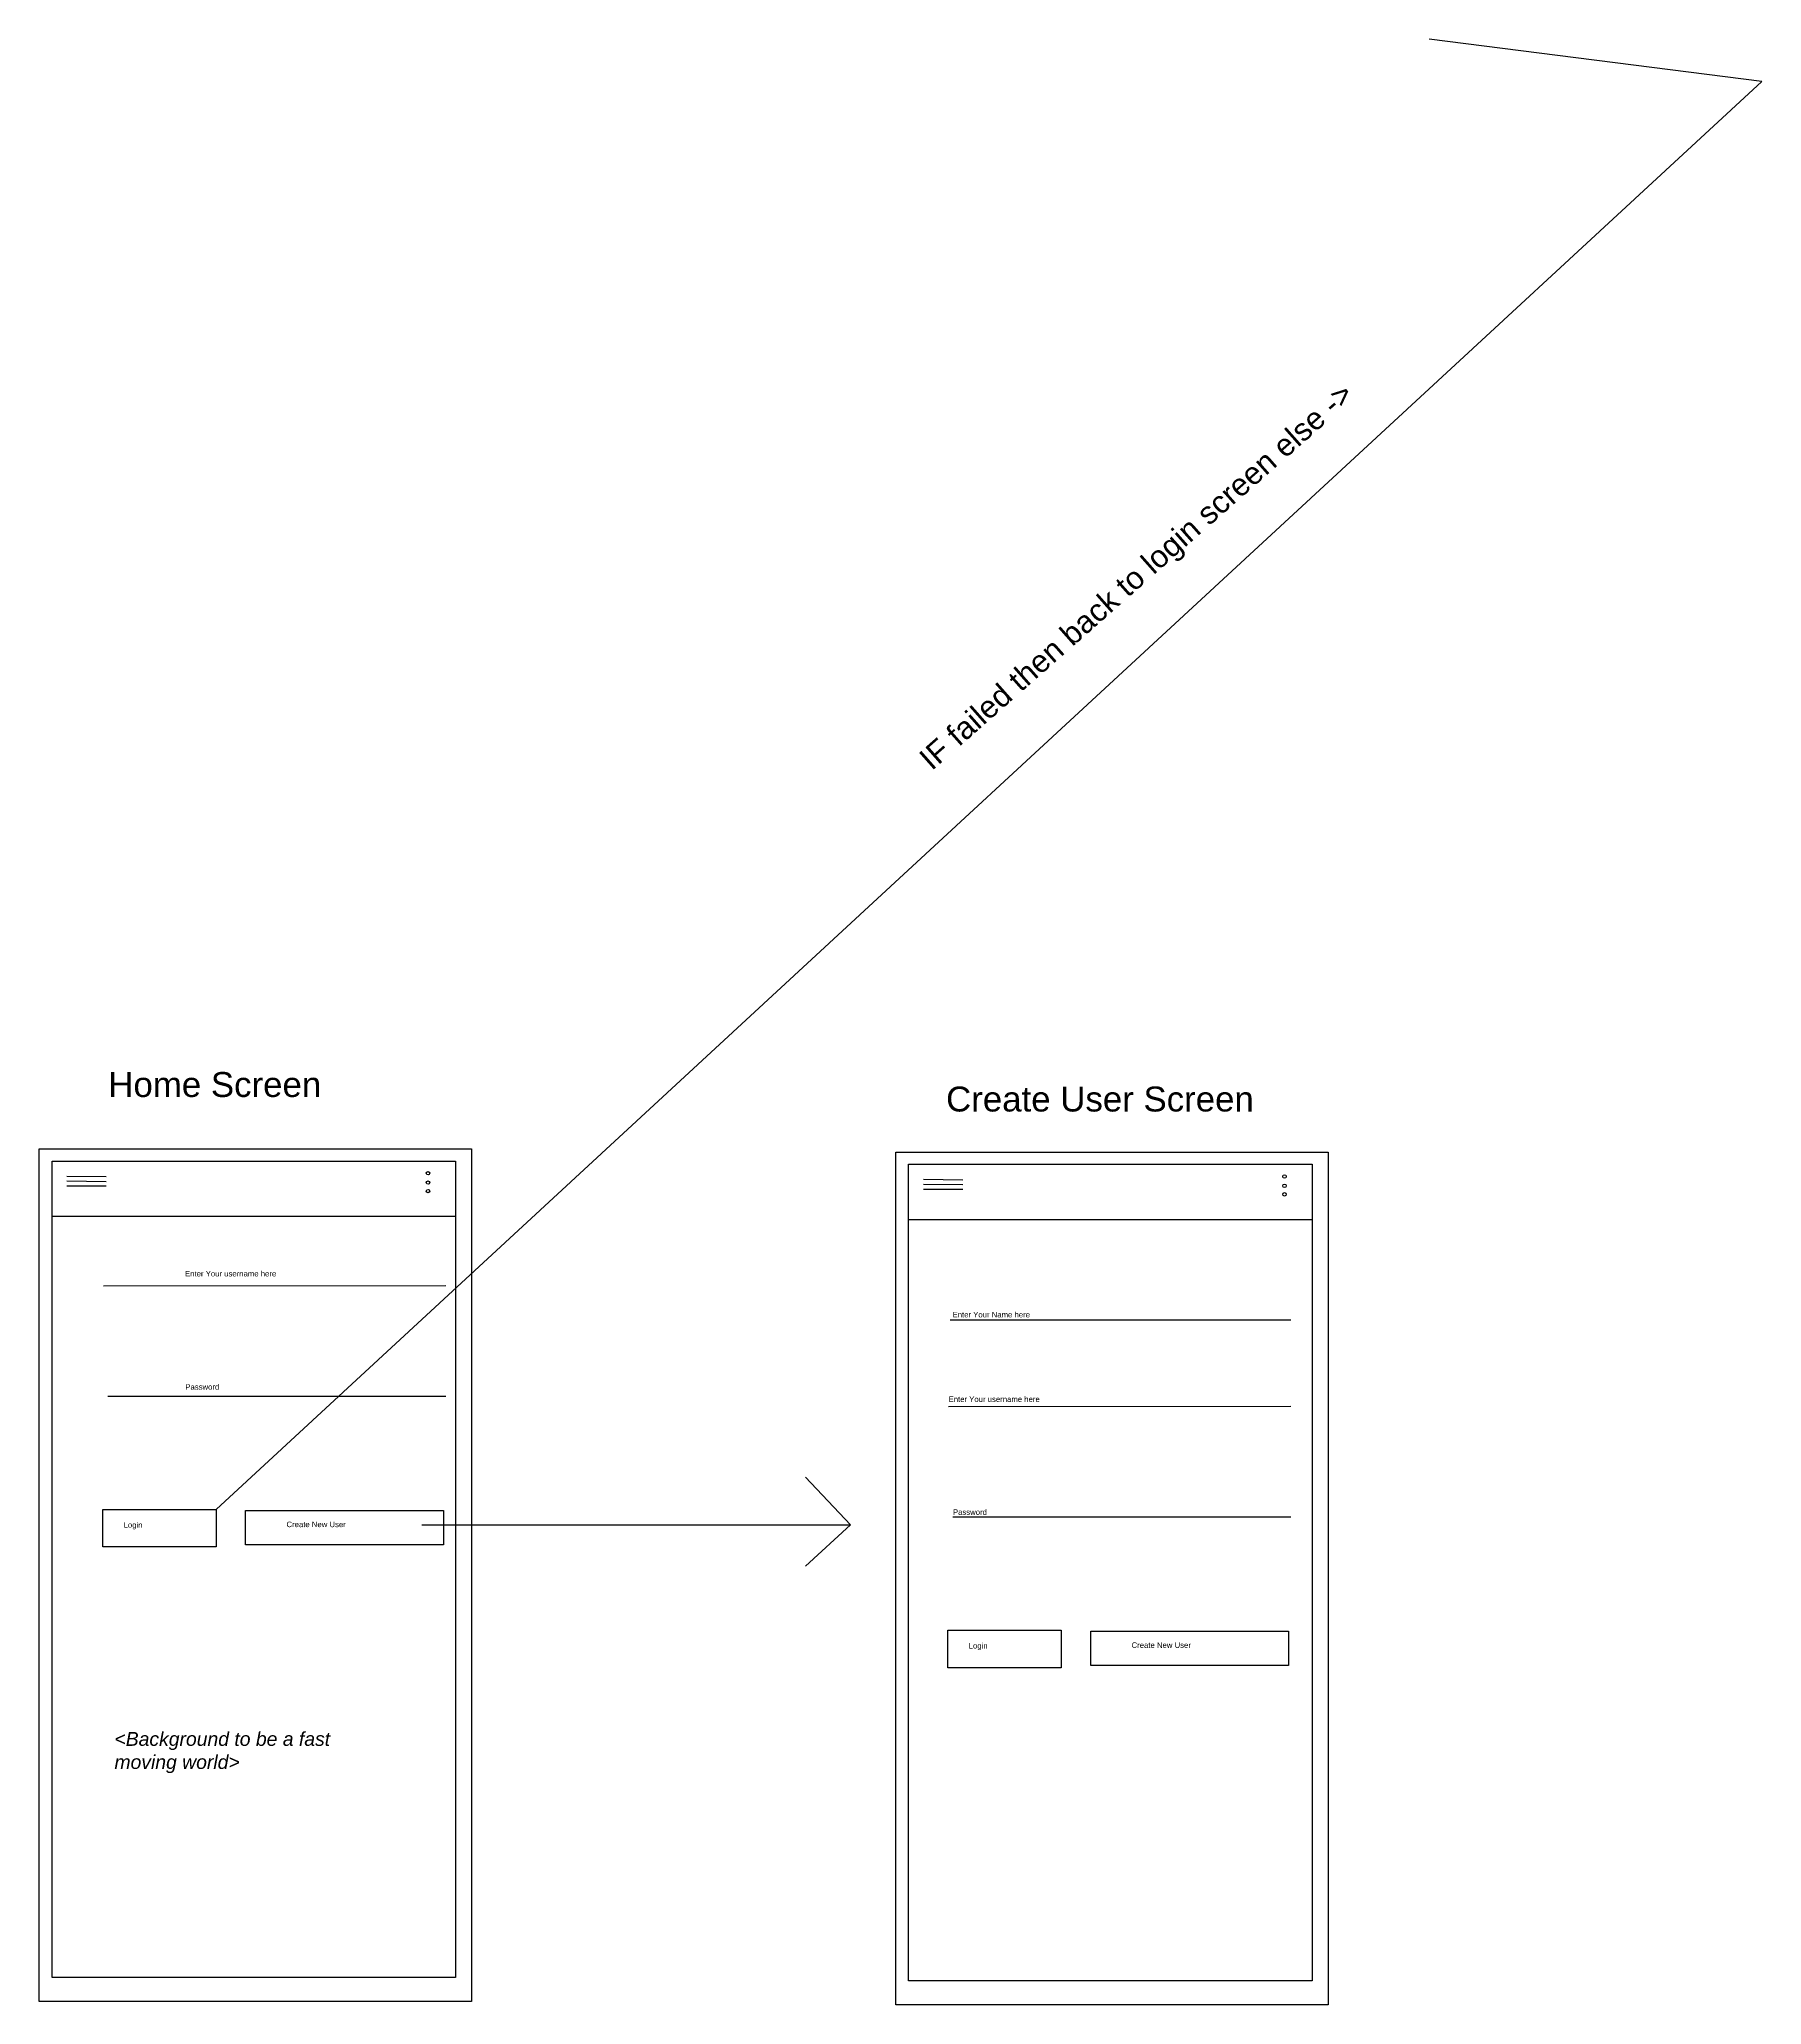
# Model space of a CAD drawing. Header units: inches. Extents: x 438 to 572, y 261 to 391.
# Drawn here: x 438 to 500.2, y 261.8 to 332.7 of the extents above; entities that cross this region are included whole.
import ezdxf

# ---------------------------------------------------------------- set-up
doc = ezdxf.new("R2010")
doc.units = ezdxf.units.IN
doc.header["$MEASUREMENT"] = 0
doc.styles.get("Standard").update_dxf_attribs({"font": 'arial.ttf'})

msp = doc.modelspace()

# ---------------------------------------------------------------- linework, layer by layer
for p, q in [((500.194, 331.183), (488.188, 332.708)), ((444.395, 279.637), (500.194, 331.183)), ((438.476, 292.215), (453.043, 292.215)), ((439.011, 291.672), (440.43, 291.658)), ((469.396, 292.097), (483.963, 292.097)), ((439.011, 291.498), (440.43, 291.478)), ((439.011, 291.315), (440.43, 291.315)), ((469.931, 291.555), (471.35, 291.541)), ((469.931, 291.38), (471.35, 291.361)), ((469.931, 291.198), (471.35, 291.198)), ((438.476, 290.22), (453.043, 290.22)), ((469.396, 290.103), (483.963, 290.103)), ((440.329, 287.706), (452.688, 287.725)), ((470.895, 286.482), (483.198, 286.482)), ((440.488, 283.727), (452.688, 283.727)), ((470.839, 283.347), (483.198, 283.366)), ((467.299, 279.076), (465.676, 280.803)), ((451.825, 279.076), (467.299, 279.076)), ((467.299, 279.076), (465.676, 277.59)), ((470.997, 279.368), (483.198, 279.368))]:
    msp.add_line(p, q)
for points in [[(438.013, 292.655), (453.619, 292.655), (453.619, 261.876), (438.013, 261.876)], [(468.933, 292.538), (484.539, 292.538), (484.539, 261.758), (468.933, 261.758)], [(438.476, 292.215), (453.043, 292.215), (453.043, 262.741), (438.476, 262.741)], [(469.396, 292.097), (483.963, 292.097), (483.963, 262.623), (469.396, 262.623)], [(440.302, 279.637), (444.395, 279.637), (444.395, 278.281), (440.302, 278.281)], [(445.46, 279.603), (452.601, 279.603), (452.601, 278.364), (445.46, 278.364)], [(470.812, 275.278), (474.905, 275.278), (474.905, 273.922), (470.812, 273.922)], [(475.97, 275.244), (483.111, 275.244), (483.111, 274.004), (475.97, 274.004)]]:
    msp.add_lwpolyline(points, close=True)
for centre in [(452.047, 291.773), (482.967, 291.656), (452.047, 291.436), (452.047, 291.129), (482.967, 291.319), (482.967, 291.012)]:
    msp.add_circle(centre, 0.0627)

# ---------------------------------------------------------------- texts
at = {"insert": (469.7, 306.883), "char_height": 0.8, "attachment_point": 1, "rotation": 41.453}
msp.add_mtext_dynamic_manual_height_columns('IF failed then back to login screen else ->', width=26.5847, gutter_width=1, heights=[1.406], dxfattribs=at)
at = {"attachment_point": 1}
for s, width, heights, insert, char_height in [('Home Screen', 11.2944, [0], (440.504, 295.426), 0.9), ('Create User Screen', 11.2944, [0], (470.749, 294.902), 0.9), ('Enter Your username here', 4.31974, [0], (443.274, 288.248), 0.2), ('Enter Your Name here', 4.31974, [0], (470.983, 286.769), 0.2), ('Password', 2.46763, [0], (443.284, 284.158), 0.2), ('Enter Your username here', 4.31974, [0], (470.839, 283.716), 0.2), ('Password', 2.46763, [0], (470.997, 279.64), 0.2), ('Login', 2.82224, [0], (441.056, 279.175), 0.2), ('Create New User', 3.31409, [0], (446.936, 279.197), 0.2), ('Login', 2.82224, [0], (471.566, 274.816), 0.2), ('Create New User', 3.31409, [0], (477.445, 274.838), 0.2), ('{\\fArial|b0|i1|c0|p34;<Background to be a fast moving world>}', 10.08171, [3.607], (440.726, 271.602), 0.5)]:
    msp.add_mtext_dynamic_manual_height_columns(s, width=width, gutter_width=1, heights=heights, dxfattribs=dict(at, insert=insert, char_height=char_height))

doc.saveas('drawing.dxf')
